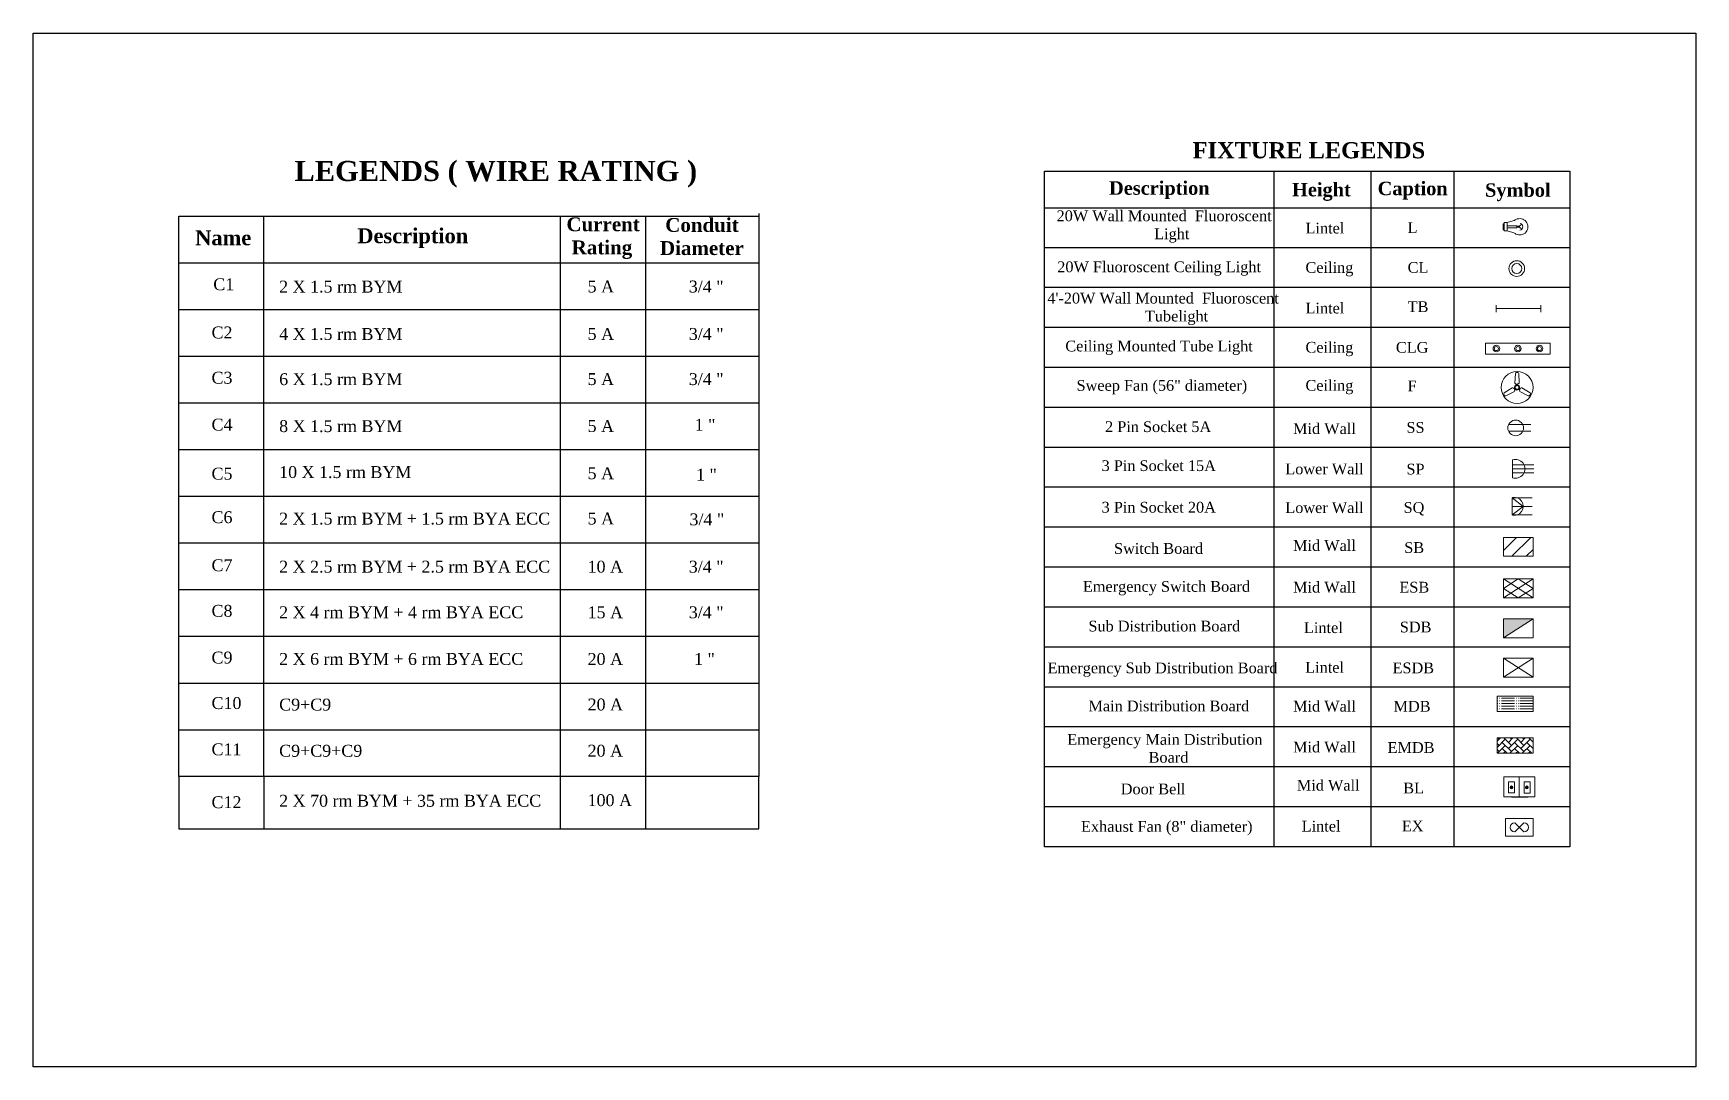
# Model space of a CAD drawing. Header units: inches. Extents: x -5775 to 2930, y 591 to 3437.
# Drawn here: x 951 to 2930, y 591 to 1822 of the extents above; entities that cross this region are included whole.
import ezdxf

# ---------------------------------------------------------------- set-up
doc = ezdxf.new("R2010")
doc.units = ezdxf.units.IN
doc.header["$LTSCALE"] = 20
doc.header["$MEASUREMENT"] = 0
doc.layers.get('0').update_dxf_attribs({"lineweight": 5})
for name, color, linetype, lineweight in [('apps', 6, 'Continuous', 5), ('Feature', 6, 'Continuous', 5), ('Fitting', 6, 'Continuous', 5)]:
    doc.layers.add(name, color=color, linetype=linetype, lineweight=lineweight)
for name, color, linetype in [('Box Text', 25, 'Continuous'), ('SpecialText', 4, 'Continuous'), ('Text', 250, 'Continuous')]:
    doc.layers.add(name, color=color, linetype=linetype)
doc.styles.get("Standard").update_dxf_attribs({"font": 'times.ttf', "height": 6})
pattern_1 = [(45, (3868.9163, -2545.091), (2e-15, 7.3539105), [15.6, -5.2]), (135, (3872.593, -2541.414), (2e-15, 7.3539105), [15.6, -5.2])]

msp = doc.modelspace()

# ---------------------------------------------------------------- texts
at = {"layer": 'Text', "color": 4, "attachment_point": 1}
for s, insert, char_height, width in [('{\\fTimes New Roman|b1|i0|c0|p18;FIXTURE LEGENDS }', (2331.1, 1692), 19.231, 462.125), ('{\\fTimes New Roman|b1|i0|c0|p18;LEGENDS ( WIRE RATING )}', (1261.8, 1669.7), 24, 510.185)]:
    msp.add_mtext(s, dxfattribs=dict(at, insert=insert, char_height=char_height, width=width))
at = {"layer": 'Text', "attachment_point": 1}
for s, insert, char_height, width in [('{\\fTimes New Roman|b1|i0|c0|p18;Description}', (2231.6, 1645.4), 16.026, 261.429), ('{\\fTimes New Roman|b1|i0|c0|p18;Height}', (2449.4, 1643.5), 16.026, 261.429), ('{\\fTimes New Roman|b1|i0|c0|p18;Caption}', (2551.3, 1644.9), 16.026, 261.429), ('{\\fTimes New Roman|b1|i0|c0|p18;Symbol}', (2679.2, 1643), 16.026, 261.429), ('20W Wall Mounted  Fluoroscent \\P                        Light', (2169.1, 1610.7), 12.821, 302.312), ('{\\fTimes New Roman|b1|i0|c0|p18;Name}', (1143.6, 1587), 17.692, 49.011), ('{\\fTimes New Roman|b1|i0|c0|p18;Description}', (1336.6, 1589.4), 17.692, 288.618), ('{\\fTimes New Roman|b1|i0|c0|p18;Current\\P Rating}', (1585.6, 1602.5), 16.513, 94.259), ('{\\fTimes New Roman|b1|i0|c0|p18; Conduit\\PDiameter\\P   }', (1697, 1601.7), 16.513, 194.994), ('Lintel', (2465.4, 1596.1), 12.82, 74.626), ('L', (2587, 1596.6), 12.8, 74.626), ('20W Fluoroscent Ceiling Light', (2169.9, 1550), 12.821, 302.312), ('Ceiling', (2465.4, 1549.2), 12.82, 74.626), ('CL', (2587, 1549.3), 12.82, 74.626), ('C1', (1165.2, 1529.9), 14.15, 61.721), ('2 X 1.5 rm BYM ', (1243.6, 1527.1), 14.154, 458.593), ('5 A', (1610.8, 1527.2), 14.15, 50.98), ('3/4 "', (1731.3, 1527.2), 14.15, 50.98), ("4'-20W Wall Mounted  Fluoroscent \\P                        Tubelight", (2158.1, 1512.7), 12.821, 302.312), ('Lintel', (2465.4, 1500.9), 12.82, 74.626), ('TB', (2587, 1502.5), 12.82, 74.626), ('4 X 1.5 rm BYM ', (1243.6, 1470.7), 14.154, 458.593), ('5 A', (1610.8, 1470.8), 14.15, 50.98), ('3/4 "', (1731.3, 1470.8), 14.15, 50.98), ('Ceiling Mounted Tube Light', (2179.5, 1455.7), 12.821, 250.779), ('Ceiling', (2465.4, 1454.2), 12.82, 74.626), ('CLG', (2573, 1454.1), 12.82, 74.626), ('6 X 1.5 rm BYM ', (1243.6, 1416.9), 14.154, 458.593), ('5 A', (1610.8, 1417), 14.15, 50.98), ('3/4 "', (1731.3, 1417), 14.15, 50.98), ('Sweep Fan (56" diameter)', (2192.9, 1408.8), 12.821, 250.779), ('Ceiling', (2465.4, 1408.9), 12.82, 74.626), ('F', (2587, 1408.2), 12.8, 74.626), ('8 X 1.5 rm BYM ', (1243.6, 1361), 14.154, 458.593), ('5 A', (1610.8, 1361.1), 14.15, 50.98), ('1 "', (1738.2, 1362.6), 14.15, 50.98), ('2 Pin Socket 5A', (2226.8, 1359.7), 12.821, 250.779), ('Mid Wall', (2450.6, 1357.4), 12.82, 74.626), ('SS', (2585.6, 1358.8), 12.82, 74.626), ('10 X 1.5 rm BYM ', (1243.6, 1306.3), 14.154, 458.593), ('3 Pin Socket 15A', (2222.7, 1313.3), 12.821, 250.779), ('Lower Wall', (2441.4, 1309.4), 12.82, 157.476), ('SP', (2585.6, 1309.2), 12.82, 74.626), ('5 A', (1610.8, 1304.9), 14.15, 50.98), ('1 "', (1739.9, 1303.3), 14.15, 50.98), ('2 X 1.5 rm BYM + 1.5 rm BYA ECC', (1243.6, 1250.9), 14.154, 458.593), ('5 A', (1610.8, 1251), 14.15, 50.98), ('3/4 "', (1732.1, 1250), 14.15, 50.98), ('3 Pin Socket 20A', (2222.7, 1263.8), 12.821, 250.779), ('Lower Wall', (2441.4, 1263.3), 12.82, 128.073), ('SQ', (2582.2, 1263.5), 12.82, 74.626), ('Switch Board', (2237.5, 1214.7), 12.821, 250.779), ('Mid Wall', (2450.6, 1218.2), 12.82, 74.626), ('SB', (2583, 1215.8), 12.82, 74.626), ('2 X 2.5 rm BYM + 2.5 rm BYA ECC', (1243.6, 1193.7), 14.154, 458.593), ('10 A', (1610.8, 1193.7), 14.15, 50.98), ('3/4 "', (1731.3, 1193.7), 14.15, 50.98), ('Emergency Switch Board', (2200.4, 1169.5), 12.821, 250.779), ('Mid Wall', (2450.6, 1168.6), 12.82, 74.626), ('ESB', (2577.2, 1168.6), 12.82, 74.626), ('2 X 4 rm BYM + 4 rm BYA ECC', (1243.6, 1139.4), 14.154, 458.593), ('15 A', (1610.8, 1139.4), 14.15, 50.98), ('3/4 "', (1731.3, 1139.4), 14.15, 50.98), ('Sub Distribution Board', (2207, 1122.3), 12.821, 250.779), ('Lintel', (2463.6, 1120.4), 12.82, 74.626), ('SDB', (2577.7, 1121.2), 12.82, 74.626), ('2 X 6 rm BYM + 6 rm BYA ECC', (1243.6, 1083.8), 14.154, 458.593), ('20 A', (1610.8, 1083.8), 14.15, 50.98), ('1 "', (1737.5, 1083.8), 14.15, 50.98), ('Emergency Sub Distribution Board', (2158.3, 1072.5), 12.821, 326.562), ('Lintel', (2465, 1073.2), 12.82, 74.626), ('ESDB', (2569, 1072.5), 12.82, 74.626), ('C9+C9', (1243.6, 1029.5), 14.15, 458.593), ('20 A', (1610.8, 1029.6), 14.15, 50.98), ('Main Distribution Board', (2207, 1027.2), 12.821, 250.779), ('Mid Wall', (2450.6, 1026.9), 12.82, 74.626), ('MDB', (2570.2, 1026.8), 12.82, 74.626), ('C9+C9+C9', (1243.6, 974.5), 14.15, 458.593), ('20 A', (1610.8, 974.6), 14.15, 50.98), ('Emergency Main Distribution \\P                    Board', (2181.8, 987.4), 12.821, 309.769), ('Mid Wall', (2450.6, 978.3), 12.82, 74.626), ('EMDB', (2563.1, 977.7), 12.82, 74.626), ('Mid Wall', (2455.1, 932.8), 12.82, 74.626), ('2 X 70 rm BYM + 35 rm BYA ECC', (1243.6, 915), 14.154, 458.593), ('100 A', (1610.8, 915.7), 14.15, 79.871), ('Door Bell', (2245.5, 928.4), 12.82, 250.779), ('BL', (2581.8, 929.5), 12.82, 74.626), ('Exhaust Fan (8" diameter)', (2198.2, 883.8), 12.821, 250.779), ('Lintel', (2460.9, 884.1), 12.82, 74.626), ('EX', (2580.1, 884.3), 12.82, 74.626)]:
    msp.add_mtext(s, dxfattribs=dict(at, insert=insert, char_height=char_height, width=width))
at = {"layer": 'Text', "char_height": 14.15, "attachment_point": 1}
for s, insert in [('C2', (1163.1, 1472.5)), ('C3', (1163.1, 1418.6)), ('C4', (1163.1, 1362.8)), ('C5', (1163.1, 1304.4)), ('C6', (1163.1, 1252.6)), ('C7', (1163.1, 1195.4)), ('C8', (1163.1, 1141.1)), ('C9', (1163.1, 1085.5)), ('C10', (1163.1, 1031.3)), ('C11', (1163.1, 976.2)), ('C12', (1163.1, 913.3))]:
    msp.add_mtext(s, dxfattribs=dict(at, insert=insert))

# ---------------------------------------------------------------- blocks, each defined once
blk = doc.blocks.new('Fan')
at = {"layer": 'apps'}
blk.add_circle((0, 0), 17.8, dxfattribs=at)
at = {"layer": 'Feature'}
for p, q in [((-1.9, 15.6), (-2.4, 4.8)), ((-2.4, 4.8), (-1.9, 4.1)), ((-1.5, 16.3), (-1.9, 15.6)), ((-1.9, 4.1), (-1.3, 3.8)), ((-1, 16.6), (-1.5, 16.3)), ((-1.3, 3.8), (-0.4, 3.7)), ((0, 16.7), (-1, 16.6)), ((-0.4, 3.7), (-0.3, 2.9)), ((0.9, 16.5), (0, 16.7)), ((0.4, 3.7), (1, 3.9)), ((0.4, 2.9), (0.4, 3.7)), ((1.6, 16.2), (0.9, 16.5)), ((1, 3.9), (1.8, 4.2)), ((2, 15.6), (1.6, 16.2)), ((1.8, 4.2), (2.4, 4.8)), ((2.4, 4.8), (2, 15.6)), ((-14.5, -6.1), (-14.9, -6.7)), ((-14.9, -6.7), (-14.8, -7.5)), ((-14.8, -7.5), (-14.5, -8.4)), ((-5.4, -0.4), (-14.5, -6.1)), ((-14.5, -8.4), (-13.9, -9.2)), ((-13.9, -9.2), (-13.4, -9.5)), ((-13.4, -9.5), (-12.5, -9.5)), ((-12.5, -9.5), (-3, -4.5)), ((-4.5, -0.5), (-5.4, -0.4)), ((-3.8, -1.1), (-4.5, -0.5)), ((-3.4, -1.5), (-3.8, -1.1)), ((-2.7, -1.1), (-3.4, -1.5)), ((-3, -2.2), (-2.3, -1.7)), ((-2.7, -3), (-3, -2.2)), ((-3, -4.5), (-2.6, -3.7)), ((-2.6, -3.7), (-2.7, -3)), ((2.3, -1.8), (3, -2.2)), ((3.4, -1.5), (2.7, -1.1)), ((2.9, -2.8), (2.7, -3.7)), ((2.7, -3.7), (3, -4.5)), ((3, -2.2), (2.9, -2.8)), ((3, -4.5), (12.5, -9.5)), ((4, -0.8), (3.4, -1.5)), ((4.5, -0.4), (4, -0.8)), ((5.4, -0.3), (4.5, -0.4)), ((14.5, -6.1), (5.4, -0.3)), ((12.5, -9.5), (13.3, -9.5)), ((13.3, -9.5), (13.8, -9.1)), ((13.8, -9.1), (14.5, -8.4)), ((14.9, -6.8), (14.5, -6.1)), ((14.5, -8.4), (14.9, -7.4)), ((14.9, -7.4), (14.9, -6.8))]:
    blk.add_line(p, q, dxfattribs=at)
blk.add_ellipse((0, 0), major_axis=(-2.25, -1.81), ratio=1, start_param=0.1099272146712063, end_param=6.393112521850792, dxfattribs=at)
blk.add_open_spline([(-1.5, -1.5), (-1.3, -1.6), (-1.2, -1.7), (-0.7, -2), (-0.3, -2.1), (0.4, -2.1), (0.7, -2), (1.3, -1.6), (1.6, -1.4), (2, -0.8), (2.1, -0.5), (2.1, 0.2), (2, 0.6), (1.7, 1.2), (1.5, 1.5), (0.9, 1.9), (0.6, 2), (-0.1, 2.1), (-0.5, 2.1), (-1.1, 1.8), (-1.4, 1.6), (-1.8, 1.1), (-2, 0.7), (-2.1, 0), (-2.1, -0.3), (-1.9, -1), (-1.7, -1.2), (-1.5, -1.5)], degree=3, knots=[0.109927, 0.109927, 0.109927, 0.109927, 0.4073, 0.4073, 0.908424, 0.908424, 1.409547, 1.409547, 1.91067, 1.91067, 2.411794, 2.411794, 2.912917, 2.912917, 3.414041, 3.414041, 3.915164, 3.915164, 4.416287, 4.416287, 4.917411, 4.917411, 5.418534, 5.418534, 5.919658, 5.919658, 6.393113, 6.393113, 6.393113, 6.393113], dxfattribs=at)
blk = doc.blocks.new('CCCCLIGHT')
at = {"layer": 'Feature'}
for p, q in [((-18, 3), (18, 3)), ((-18, 3), (18, 3)), ((-18, -3), (-18, 3)), ((18, -3), (18, 3)), ((-18, -3), (18, -3)), ((-18, -3), (18, -3)), ((-18, -3), (18, -3))]:
    blk.add_line(p, q, dxfattribs=at)
for centre, radius in [((-12, 0), 1.84), ((-12, 0), 1.13), ((0, 0), 1.84), ((0, 0), 1.13), ((12, 0), 1.84), ((12, 0), 1.13)]:
    blk.add_circle(centre, radius, dxfattribs=at)
blk = doc.blocks.new('Bulb')
at = {"layer": 'Feature'}
for p, q in [((-2.03, -0.08), (-2.64, -0.08)), ((-2.64, -0.08), (-2.64, -1.8)), ((-2.64, -1.8), (1.98, -1.8)), ((-0.65, -8.62), (-1.71, -9.96)), ((-0.85, -1.8), (-0.85, -7.14)), ((-0.85, -7.14), (0.23, -7.14)), ((-0.65, -7.14), (-0.65, -8.62)), ((0.02, -7.14), (0.02, -8.62)), ((0.02, -8.62), (1.03, -9.88)), ((0.23, -7.14), (0.19, -1.8)), ((1.98, -0.08), (1.3, -0.08)), ((1.98, -1.8), (1.98, -0.08))]:
    blk.add_line(p, q, dxfattribs=at)
blk.add_lwpolyline([(-2.03, 0.48), (1.3, 0.48), (1.3, -0.08), (-2.03, -0.08)], close=True, dxfattribs=at)
for centre, radius, start, end in [((-0.36, -8.77), 4.55, 152.26004, 27.13295), ((-7.1, -4.32), 3.57, 319.3254, 349.89892), ((-0.35, -8.62), 1.9, 189.2667, 350.32038), ((7.2, -4.26), 4.27, 189.39451, 214.76339)]:
    blk.add_arc(centre, radius, start, end, dxfattribs=at)
at = {"layer": 'Fitting'}
for p, q in [((-2.64, -1.8), (-3.59, -4.95)), ((1.98, -1.8), (2.99, -4.96))]:
    blk.add_line(p, q, dxfattribs=at)
blk = doc.blocks.new('Celling Fan')
at = {"layer": 'Feature', "lineweight": 5}
blk.add_ellipse((0, 0), major_axis=(3.09, 3.09), ratio=1, start_param=2.35619449019234, end_param=8.639379797371927, dxfattribs=at)
at = {"layer": 'Fitting'}
blk.add_circle((0, 0), 2.8, dxfattribs=at)
blk = doc.blocks.new('Tube Light')
at = {"layer": 'Feature'}
for p, q in [((-4, 0), (-8, 0)), ((-8, 0), (0, 0)), ((-4, -26.5), (-4, 0)), ((-4, 0), (-4, -49.8)), ((-4, -49.8), (-8, -49.8)), ((-8, -49.8), (0, -49.8)), ((-7, -49.8), (-7, -49.8))]:
    blk.add_line(p, q, dxfattribs=at)
blk = doc.blocks.new('2 Pin')
at = {"layer": 'Feature'}
for p, q in [((-12.83, 1.98), (-0.43, 1.98)), ((-4.37, 1.98), (-8.3, 1.98)), ((-12.83, -1.8), (-0.43, -1.8)), ((-4.37, -1.8), (-8.31, -1.8))]:
    blk.add_line(p, q, dxfattribs=at)
blk.add_ellipse((-4.37, 0.08), major_axis=(3.09, 3.09), ratio=1, start_param=2.35619449019234, end_param=8.639379797371927, dxfattribs=at)
blk = doc.blocks.new('Lower Socket')
at = {"layer": 'Feature'}
for p, q in [((-10, -2.23), (0.01, -2.23)), ((-5.82, -4.12), (-10, -4.12)), ((-10, -6.01), (0.01, -6.01)), ((0.01, -4.12), (-5.82, -4.12)), ((-1.45, -6.01), (-5.39, -6.01)), ((-1.45, -2.23), (-5.38, -2.23)), ((0.01, 0), (0.01, -8.24))]:
    blk.add_line(p, q, dxfattribs=at)
blk.add_ellipse((-1.45, -4.12), major_axis=(3.09, 3.09), ratio=1, start_param=6.728827, end_param=10.549932, dxfattribs=at)
blk = doc.blocks.new('Q')
at = {"layer": 'apps'}
h = blk.add_hatch(color=256, dxfattribs=at)
edge = h.paths.add_edge_path()
edge.add_line((-3.19, 0), (-3.47, 0))
edge.add_ellipse((-0.02, -0.53), major_axis=(-2.47, 2.47), ratio=1, start_angle=396.26969, end_angle=429.80929)
edge.add_line((-3.19, -2), (-3.19, 0))
edge = h.paths.add_edge_path()
edge.add_ellipse((-0.02, -0.53), major_axis=(-2.47, 2.47), ratio=1, start_angle=561.41929, end_angle=593.87214)
edge.add_line((3.44, 0.01), (3.19, 0.01))
edge.add_line((3.19, 0.01), (3.19, -1.93))
blk.add_line((-3.19, 0), (3.19, 0), dxfattribs=at)
at = {"layer": 'Feature'}
for p, q in [((-0.02, -4.03), (3.19, 0)), ((3.19, -7.37), (3.19, 0)), ((-3.19, -7.37), (-3.19, 0)), ((-3.19, 0), (-0.02, -4.03)), ((-0.02, 0), (-0.02, -4.03)), ((-0.02, -4.03), (-0.02, -7.37))]:
    blk.add_line(p, q, dxfattribs=at)
blk.add_ellipse((-0.02, -0.53), major_axis=(-2.47, 2.47), ratio=1, start_param=7.501587, end_param=9.798615, dxfattribs=at)
blk = doc.blocks.new('Switch Board')
at = {"layer": 'Feature'}
h = blk.add_hatch(dxfattribs=at)
h.set_pattern_fill('ANSI31', color=256, scale=45, angle=270, style=0)
h.set_pattern_definition([(315, (-205.471, 325.089), (3.977476, 3.977476), [])])
h.paths.add_polyline_path([(-10.5, -16.45), (0, -16.45), (0, -7.11), (0, 0), (-10.5, 0)])
for p, q in [((-10.5, -16.45), (-10.5, 0)), ((-10.5, 0), (0, 0)), ((0, 0), (0, -7.11)), ((0, -7.11), (0, -16.45)), ((0, -16.45), (-10.5, -16.45))]:
    blk.add_line(p, q, dxfattribs=at)
blk = doc.blocks.new('Main Distribution Board')
at = {"layer": 'Feature'}
for p, q in [((0, 0), (-10.5, -16.45)), ((-10.5, 0), (0, -16.45))]:
    blk.add_line(p, q, dxfattribs=at)
at = {"layer": 'Fitting'}
for p, q in [((-10.5, -16.45), (-10.5, 0)), ((-10.5, 0), (0, 0)), ((0, 0), (0, -7.11)), ((0, -7.11), (0, -16.45)), ((0, -16.45), (-10.5, -16.45))]:
    blk.add_line(p, q, dxfattribs=at)
blk = doc.blocks.new('Meter Board')
at = {"layer": 'Feature', "color": 5}
blk.add_blockref('Main Distribution Board', (0, 0), dxfattribs=at)
blk = doc.blocks.new('E Switch Board')
at = {"layer": 'apps'}
for p, q in [((-10.5, -8.23), (-5.25, 0)), ((-5.25, 0), (0, -8.23)), ((-5.25, -16.45), (-10.5, -8.23)), ((0, -8.23), (-5.25, -16.45))]:
    blk.add_line(p, q, dxfattribs=at)
at = {"layer": 'Feature', "color": 5}
blk.add_blockref('Meter Board', (0, 0), dxfattribs=at)
blk = doc.blocks.new('SDB')
at = {"layer": 'Feature', "color": 5}
blk.add_blockref('Main Distribution Board', (5.25, 8.23), dxfattribs=at)
blk = doc.blocks.new('ESDB')
at = {"layer": 'apps'}
blk.add_hatch(color=256, dxfattribs=at).paths.add_polyline_path([(0, 0), (-10.5, 0), (0, -16.45), (0, -7.11)])
at = {"layer": 'Feature'}
blk.add_line((-10.5, 0), (0, -16.45), dxfattribs=at)
at = {"layer": 'Fitting'}
for p, q in [((-10.5, -16.45), (-10.5, 0)), ((-10.5, 0), (0, 0)), ((0, 0), (0, -7.11)), ((0, -7.11), (0, -16.45)), ((0, -16.45), (-10.5, -16.45))]:
    blk.add_line(p, q, dxfattribs=at)
blk = doc.blocks.new('Bell')
at = {"layer": 'Feature'}
h = blk.add_hatch(color=256, dxfattribs=at)
h.paths.add_polyline_path([(-8.09, 3.49, 1), (-9.13, 3.49, 1)])
h.paths.add_polyline_path([(-2.39, 3.49, 1), (-3.43, 3.49, 1)])
blk.add_line((-8.58, 0), (-2.58, 0))
for p, q in [((-11.52, 0), (-11.52, 7.35)), ((-11.52, 7.35), (0, 7.35)), ((-8.57, 7.35), (-5.76, 7.35)), ((-5.76, 0), (-5.76, 7.35)), ((0, 7.35), (0, 0)), ((-4.98, 0), (-11.52, 0)), ((-5.76, 0), (-2.58, 0)), ((0, 0), (-4.98, 0))]:
    blk.add_line(p, q, dxfattribs=at)
for points in [[(-9.78, 5.58), (-7.55, 5.58), (-7.55, 1.42), (-9.78, 1.42)], [(-3.92, 5.55), (-1.7, 5.55), (-1.7, 1.39), (-3.92, 1.39)]]:
    blk.add_lwpolyline(points, close=True, dxfattribs=at)
for centre in [(-8.61, 3.49), (-2.91, 3.49)]:
    blk.add_circle(centre, 0.52, dxfattribs=at)
blk = doc.blocks.new('Exhaust Fan')
at = {"layer": 'apps'}
for p, q in [((0, -7.65), (0, 7.65)), ((0, 7.65), (10, 7.65)), ((7.55, 2.55), (2.45, -2.55)), ((2.45, 2.55), (7.55, -2.55)), ((10, 7.65), (10, -7.65)), ((10, -7.65), (0, -7.65))]:
    blk.add_line(p, q, dxfattribs=at)
for centre, start, end in [((5, 2.55), 0, 180), ((5, -2.55), 180, 0)]:
    blk.add_arc(centre, 2.55, start, end, dxfattribs=at)

# ---------------------------------------------------------------- hatches: boundary and pattern name
at = {"layer": 'Feature'}
h = msp.add_hatch(dxfattribs=at)
h.set_pattern_fill('ACAD_ISO05W100', color=256, scale=0.65, style=0)
h.set_pattern_definition([(180, (2736.385, 1013.992), (8e-16, 3.25), [15.6, -1.95, 0.325, -1.95, 0.325, -1.95])])
h.paths.add_polyline_path([(2693.7, 1032.3), (2715, 1023.2), (2693.7, 1014)])
h.paths.add_polyline_path([(2693.7, 1032.3), (2736.4, 1032.3), (2715, 1023.2)])
h.paths.add_polyline_path([(2715, 1023.2), (2736.4, 1032.3), (2736.4, 1014)])
h.paths.add_polyline_path([(2715, 1023.2), (2736.4, 1014), (2693.7, 1014)])
h = msp.add_hatch(dxfattribs=at)
h.set_pattern_fill('AR-HBONE', color=256, scale=1.3, style=0)
h.set_pattern_definition(pattern_1)
h.paths.add_polyline_path([(2693.6, 982.7), (2715, 973.5), (2693.6, 964.4)])
h.paths.add_polyline_path([(2693.6, 982.7), (2736.3, 982.7), (2715, 973.5)])
h.paths.add_polyline_path([(2715, 973.5), (2736.3, 964.4), (2693.6, 964.4)])
h.paths.add_polyline_path([(2715, 973.5), (2736.3, 982.7), (2736.3, 964.4)])
h = msp.add_hatch(dxfattribs=at)
h.set_pattern_fill('AR-HBONE', color=256, scale=1.3, style=0)
h.set_pattern_definition(pattern_1)
h.paths.add_polyline_path([(2693.6, 982.7), (2715, 973.5), (2693.6, 964.4)])
h.paths.add_polyline_path([(2693.6, 982.7), (2736.3, 982.7), (2715, 973.5)])
h.paths.add_polyline_path([(2715, 973.5), (2736.3, 964.4), (2693.6, 964.4)])
h.paths.add_polyline_path([(2715, 973.5), (2736.3, 982.7), (2736.3, 964.4)])

# ---------------------------------------------------------------- linework, layer by layer
at = {"layer": 'Box Text'}
for p, q in [((2154.7, 1657.5), (2780.2, 1657.5)), ((2154.7, 853.2), (2154.7, 1657.5)), ((2427.7, 1657.5), (2427.7, 853.2)), ((2543.4, 1657.5), (2543.4, 853.2)), ((2642.1, 1657.5), (2642.1, 853.2)), ((2780.2, 1657.5), (2780.2, 853.2)), ((1124.1, 1604), (1814.7, 1604)), ((1124.1, 936.9), (1124.1, 1604)), ((1225.4, 936.9), (1225.4, 1604)), ((1578, 1604), (1578, 936.9)), ((1679.8, 1604), (1679.8, 936.9)), ((1814.7, 1607.2), (1814.7, 936.9)), ((2154.7, 1613.9), (2780.2, 1613.9)), ((2780.2, 1566.3), (2154.7, 1566.3)), ((1124.1, 1548.4), (1814.7, 1548.4)), ((2780.2, 1518.8), (2154.7, 1518.8)), ((1124.1, 1492.8), (1814.7, 1492.8)), ((2780.2, 1471.2), (2154.7, 1471.2)), ((1124.1, 1437.2), (1814.7, 1437.2)), ((2780.2, 1423.7), (2154.7, 1423.7)), ((1124.1, 1381.6), (1814.7, 1381.6)), ((2780.2, 1376.1), (2154.7, 1376.1)), ((1124.1, 1326.1), (1814.7, 1326.1)), ((2780.2, 1328.6), (2154.7, 1328.6)), ((1124.1, 1270.5), (1814.7, 1270.5)), ((2780.2, 1281.1), (2154.7, 1281.1)), ((2780.2, 1233.5), (2154.7, 1233.5)), ((1124.1, 1214.9), (1814.7, 1214.9)), ((2780.2, 1186), (2154.7, 1186)), ((1124.1, 1159.3), (1814.7, 1159.3)), ((2780.2, 1138.4), (2154.7, 1138.4)), ((1124.1, 1103.7), (1814.7, 1103.7)), ((2780.2, 1090.9), (2154.7, 1090.9)), ((1124.1, 1048.1), (1814.7, 1048.1)), ((2780.2, 1043.3), (2154.7, 1043.3)), ((1124.1, 992.5), (1814.7, 992.5)), ((2780.2, 995.8), (2154.7, 995.8)), ((1814.7, 936.9), (1124.1, 936.9)), ((1124.1, 936.9), (1124.1, 874.5)), ((1225.4, 936.9), (1225.4, 874.5)), ((1578, 936.9), (1578, 874.5)), ((1679.8, 936.9), (1679.8, 874.5)), ((1814.7, 874.5), (1814.7, 936.9)), ((2780.2, 948.3), (2154.7, 948.3)), ((2780.2, 900.7), (2154.7, 900.7)), ((1124.1, 874.5), (1814.7, 874.5)), ((2780.2, 853.2), (2154.7, 853.2))]:
    msp.add_line(p, q, dxfattribs=at)
at = {"layer": 'Feature'}
for points in [[(2736.4, 1032.3), (2693.7, 1032.3), (2693.7, 1014), (2736.4, 1014)], [(2736.3, 982.7), (2693.6, 982.7), (2693.6, 964.4), (2736.3, 964.4)], [(2736.3, 982.7), (2693.6, 982.7), (2693.6, 964.4), (2736.3, 964.4)]]:
    msp.add_lwpolyline(points, close=True, dxfattribs=at)
at = {"layer": 'SpecialText'}
msp.add_lwpolyline([(950.9, 1821.7), (2930, 1821.7), (2930, 591.3), (950.9, 591.3)], close=True, dxfattribs=at)

# ---------------------------------------------------------------- block references
at = {"layer": 'Box Text'}
for name, p, xscale, yscale, zscale, rotation in [('Bulb', (2701.7, 1592), 2.136752136999803, 2.136752136999348, 2.136752137, 90), ('Tube Light', (2692.5, 1498.1), 1.068376068500129, 1.068376068500584, 1.0683760685, 90), ('2 Pin', (2706.3, 1352), 2.136752136999348, 2.136752136999348, 1.0683760685, 180), ('Q', (2711.6, 1258.4), 3.205128205499932, 3.205128205499932, 1.60256410275, 90), ('Switch Board', (2701.2, 1221.4), 2.136752136999803, 2.136752136999348, 1.0683760685, 90), ('E Switch Board', (2701.2, 1172), 2.136752136999803, 2.136752136999348, 1.0683760685, 90), ('ESDB', (2701.2, 1124.4), 2.136752136999803, 2.136752136999348, 1.0683760685, 90), ('SDB', (2718.8, 1066.3), 2.136752136999803, 2.136752136999348, 1.0683760685, 90), ('Exhaust Fan', (2720, 865.6), 2.136752136999803, 2.136752136999348, 1.0683760685, 90)]:
    msp.add_blockref(name, p, dxfattribs=dict(at, xscale=xscale, yscale=yscale, zscale=zscale, rotation=rotation))
for name, p, xscale, yscale, zscale in [('Celling Fan', (2716.9, 1541.5), 2.136752136999348, 2.136752136999348, 2.136752137), ('CCCCLIGHT', (2718.3, 1446.2), 2.136752136999348, 2.136752136999348, 2.136752137), ('Fan', (2717.3, 1400), 1.068376068500584, 1.068376068500584, 1.0683760685), ('Bell', (2738.3, 912.7), 3.205128205499932, 3.205128205499932, 1.60256410275)]:
    msp.add_blockref(name, p, dxfattribs=dict(at, xscale=xscale, yscale=yscale, zscale=zscale))
at = {"layer": 'Fitting', "xscale": 2.564102564399946, "yscale": 2.564102564399946, "zscale": 2.564102564400001, "rotation": 180}
msp.add_blockref('Lower Socket', (2711.7, 1292.5), dxfattribs=at)

msp.set_redraw_order([(e.dxf.handle, doc.entitydb.next_handle()) for e in msp.query("TEXT MTEXT ATTDEF DIMENSION ARC_DIMENSION")])  # texts and dimensions are drawn at this point

doc.saveas('drawing.dxf')
